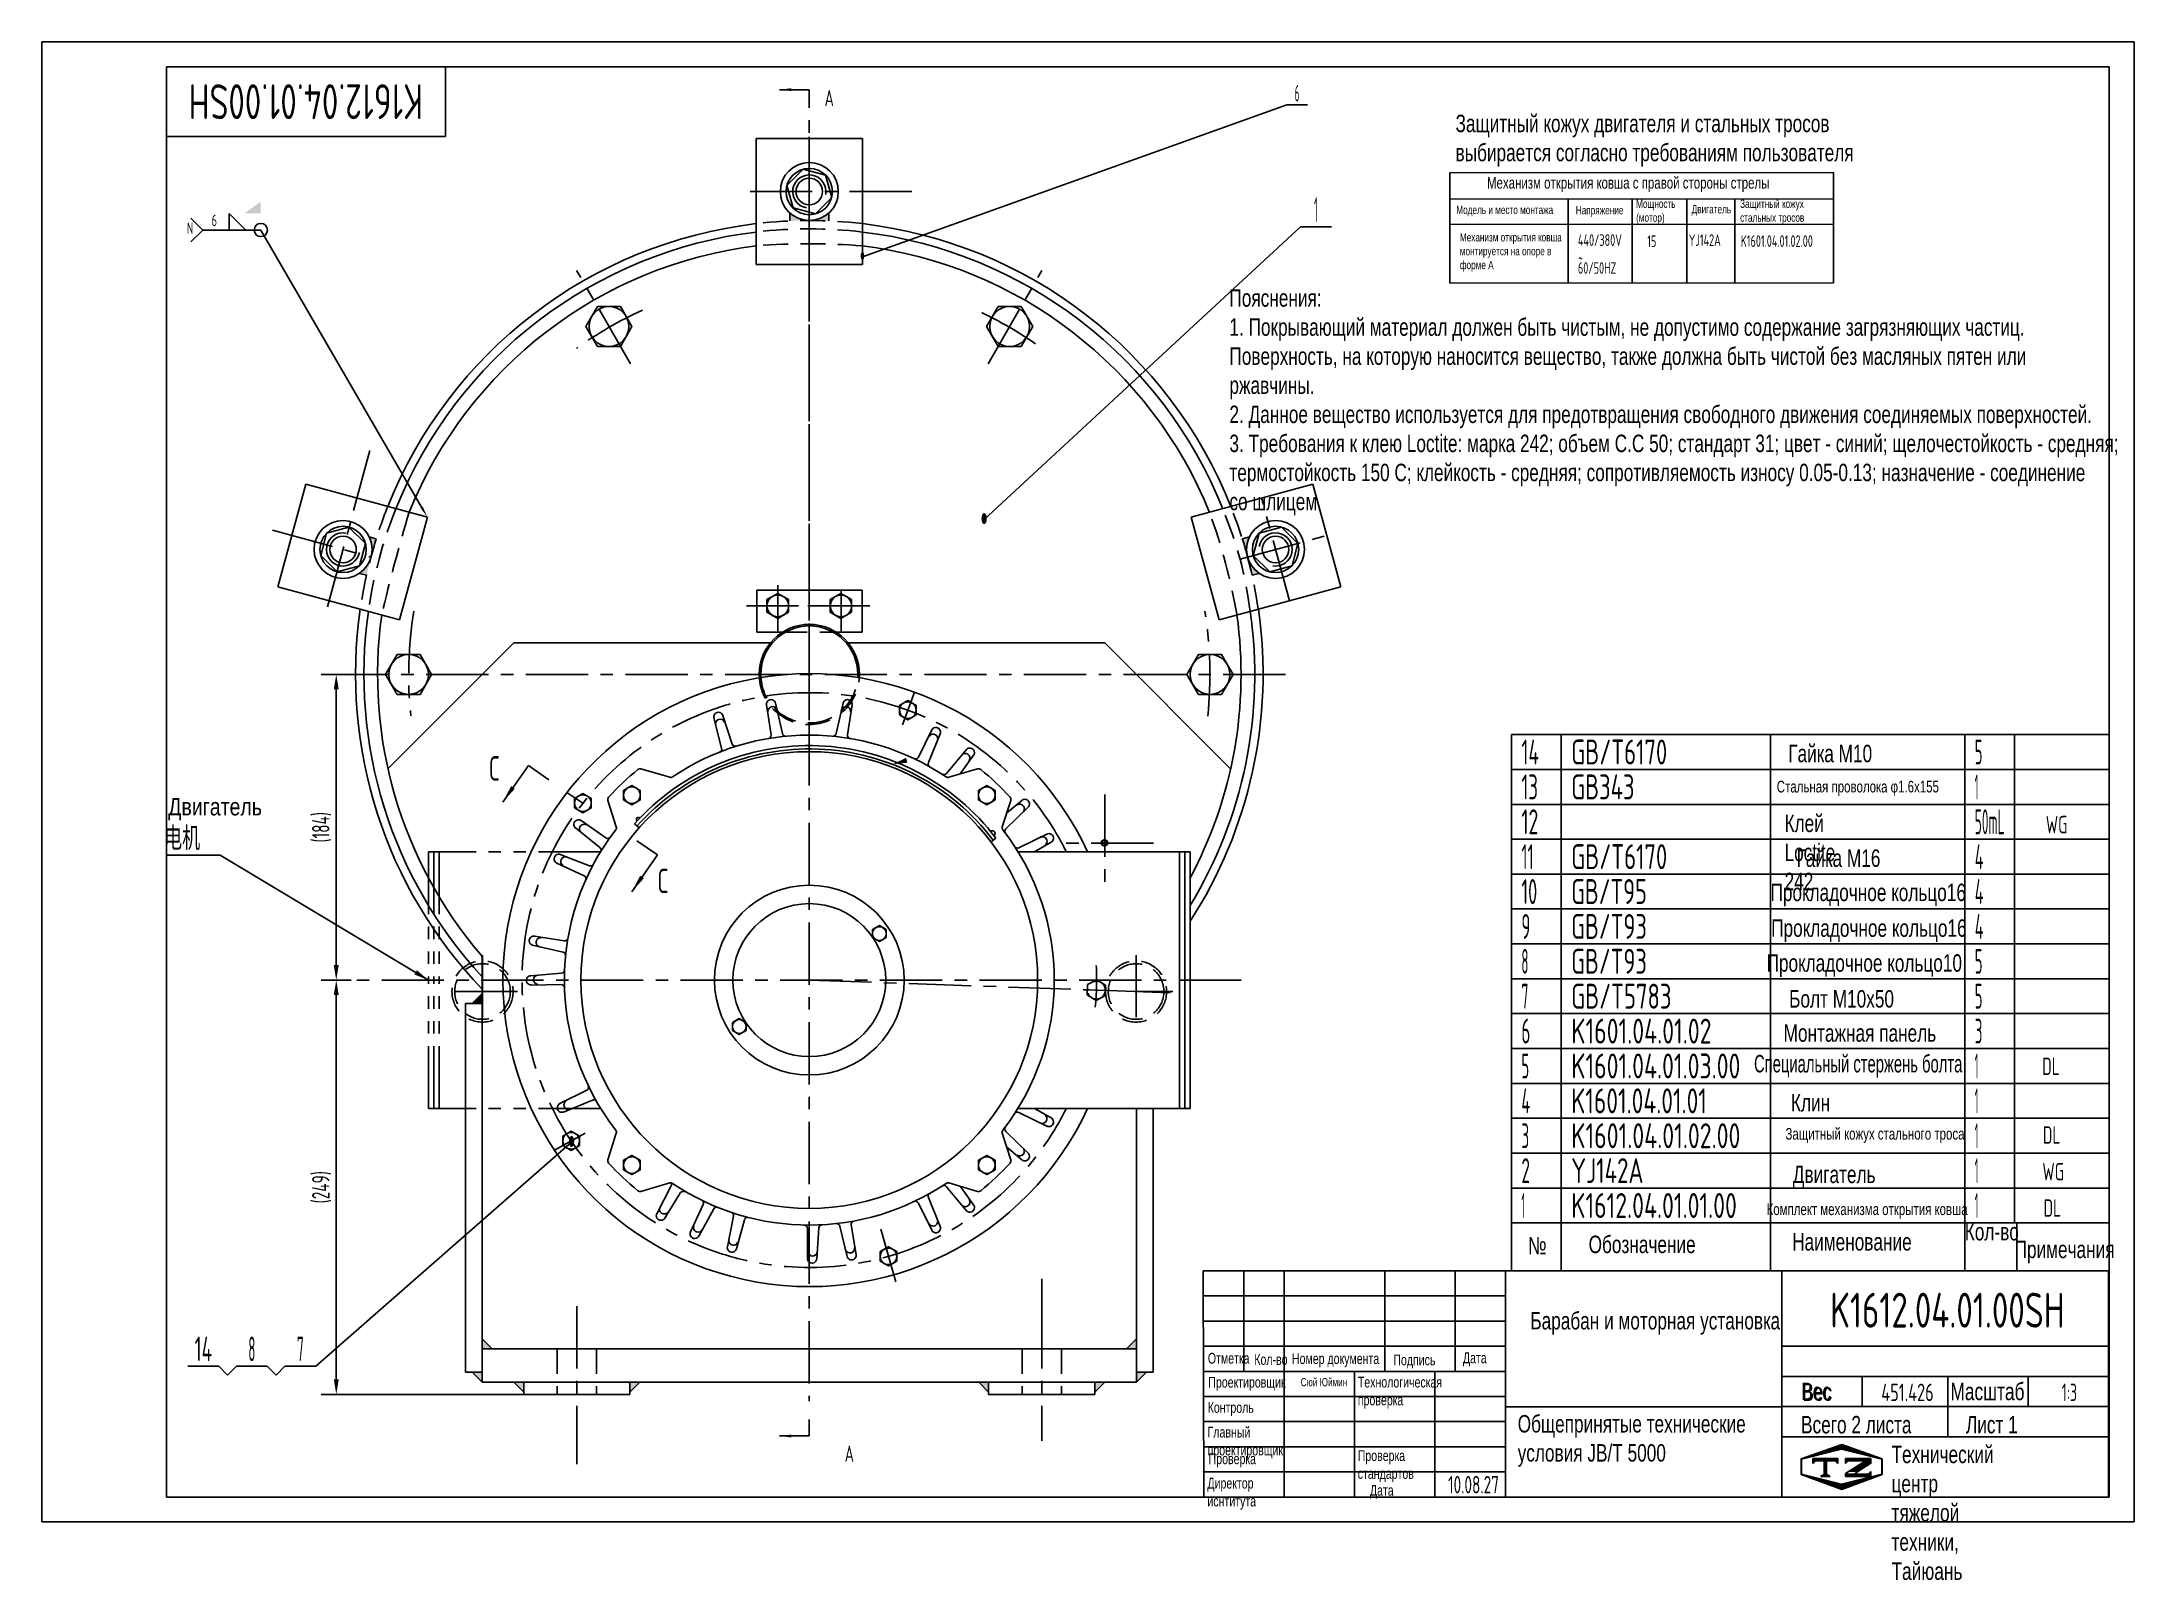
# Model space of a CAD drawing. Header units: millimetres. Extents: x 0 to 1260, y -35 to 891.
import ezdxf
from ezdxf.enums import TextEntityAlignment as Align

# ---------------------------------------------------------------- set-up
doc = ezdxf.new("R2010")
doc.units = ezdxf.units.MM
doc.header["$LTSCALE"] = 30
for name, pattern in [('F', [0.75, 0.5, -0.25]), ('G', [2, 1.25, -0.25, 0.25, -0.25]), ('K', [2.5, 1.25, -0.25, 0.25, -0.25, 0.25, -0.25])]:
    doc.linetypes.add(name, pattern=pattern)
for name, color, linetype in [('01', 7, 'Continuous'), ('02', 1, 'Continuous'), ('04', 2, 'F'), ('05', 4, 'G'), ('07', 6, 'K'), ('08', 1, 'Continuous'), ('11', 3, 'Continuous'), ('13', 3, 'Continuous'), ('THICK', 7, 'Continuous')]:
    doc.layers.add(name, color=color, linetype=linetype)
doc.styles.get("Standard").update_dxf_attribs({"font": 'isocp', "width": 0.707, "bigfont": 'intecad.shx'})
doc.dimstyles.new('INTE', dxfattribs={"dimscale": 3, "dimtxt": 3.5, "dimasz": 3, "dimexe": 3, "dimexo": 0, "dimgap": 1, "dimtad": 1, "dimdec": 3, "dimdsep": 46, "dimtxsty": 'Standard', "dimcen": 0, "dimclrd": 1, "dimclre": 1, "dimclrt": 3, "dimaunit": 1, "dimadec": 0, "dimazin": 0, "dimtfac": 1, "dimtmove": 0, "dimatfit": 0, "dimfxl": 1, "dimarcsym": 0})

msp = doc.modelspace()

# ---------------------------------------------------------------- texts
at = {"layer": '01', "attachment_point": 1}
for s, insert, char_height, width in [('{\\C3;440/380V}', (925.0456, 775.1621), 7, 29.36), ('{\\C3;15}', (966.7841, 774.4836), 7, 29.36), ('{\\C3;YJ142A}', (991.7831, 775.1481), 7, 25.361263), ('{\\C3;K1601.04.01.02.00}', (1023.0731, 774.5613), 7, 29.36), ('{\\C3;~}', (925.0456, 764.0579), 7, 29.36), ('{\\C3;60/50HZ}', (925.0456, 758.3703), 7, 29.36), ('{\\fArial|b0|i0|c204|p34;Технический центр\\Pтяжелой техники, Тайюань}', (1113.8559, 45.9764), 10.542865, 0.495443)]:
    msp.add_mtext(s, dxfattribs=dict(at, insert=insert, char_height=char_height, width=width))
at = {"layer": '01', "color": 3, "insert": (95.3459, 404.4433), "char_height": 14, "attachment_point": 9}
msp.add_mtext('电机', dxfattribs=at)
at = {"layer": '01', "attachment_point": 1}
for s, insert, char_height in [('{\\fArial|b0|i0|c204|p34;Отметка}', (702.1598, 101.7837), 6.454815), ('{\\fArial|b0|i0|c204|p34;Кол-во}', (730.1524, 101.0412), 6.454815), ('{\\fArial|b0|i0|c204|p34;Номер документа}', (752.8267, 101.5379), 6.454815), ('{\\fArial|b0|i0|c204|p34;Дата}', (855.7471, 102.0313), 6.454815), ('{\\fArial|b0|i0|c204|p34;Подпись}', (813.8822, 100.7937), 6.454815), ('{\\fArial|b0|i0|c204|p34;Проектировщик}', (702.4439, 87.3656), 6.454815), ('{\\fArial|b0|i0|c204|p34;Технологическая\\Pпроверка}', (792.4877, 87.4141), 6.454815), ('{\\fArial|b0|i0|c204|p34;Вес}', (1059.4468, 83.8946), 10.542865), ('{\\fArial|b0|i0|c204|p34;Контроль}', (702.0732, 72.1615), 6.454815), ('{\\fArial|b0|i0|c204|p34;Главный\\Pпроектировщик}', (702.016, 57.3046), 6.454815), ('{\\fArial|b0|i0|c204|p34;Проверка}', (702.6468, 41.2513), 6.454815), ('{\\fArial|b0|i0|c204|p34;Проверка\\Pстандартов}', (792.4259, 43.169), 6.454815), ('{\\fArial|b0|i0|c204|p34;Директор\\Pиснтитута}', (701.9167, 26.5856), 6.454815), ('{\\fArial|b0|i0|c204|p34;Дата}', (799.7596, 22.2712), 6.454815)]:
    msp.add_mtext(s, dxfattribs=dict(at, insert=insert, char_height=char_height))
at = {"layer": '02', "width": 0.605172}
for height, p, p2 in [(4, (492.9736, 759.5786), (495.3736, 759.5786)), (6, (565.6546, 600.5687), (569.2546, 600.5687)), (6, (317.1849, 225.6228), (320.7849, 225.6228))]:
    msp.add_text('●', height=height, dxfattribs=at).set_placement(p, p2, align=Align.FIT)
at = {"layer": '04', "attachment_point": 1}
for s, insert, char_height in [('{\\fArial|b0|i0|c204|p34;\\C3;Защитный кожух двигателя и стальных тросов\\Pвыбирается согласно требованиям пользователя}', (851.3278, 847.1365), 10.5), ('{\\fArial|b0|i0|c204|p34;\\C3;Механизм открытия ковша с правой стороны стрелы}', (870.2609, 809.6405), 7), ('{\\fArial|b0|i0|c204|p34;\\C3;Мощность\\P(мотор)}', (960.0952, 796.041), 5), ('{\\fArial|b0|i0|c204|p34;\\C3;Защитный кожух\\Pстальных тросов}', (1022.707, 796.041), 5), ('{\\fArial|b0|i0|c204|p34;\\C3;Модель и место монтажа}', (851.7885, 792.3497), 5), ('{\\fArial|b0|i0|c204|p34;\\C3;Напряжение}', (923.7337, 792.1554), 5), ('{\\fArial|b0|i0|c204|p34;\\C3;Двигатель}', (993.54, 792.7383), 5), ('{\\fArial|b0|i0|c204|p34;\\C3;Механизм открытия ковша\\Pмонтируется на опоре в\\Pформе А}', (853.9274, 775.836), 5), ('{\\fArial|b0|i0|c204|p34;\\C3;Пояснения:\\P1. Покрывающий материал должен быть чистым, не допустимо содержание загрязняющих частиц.\\PПоверхность, на которую наносится вещество, также должна быть чистой без масляных пятен или\\Pржавчины.\\P2. Данное вещество используется для предотвращения свободного движения соединяемых поверхностей.\\P3. Требования к клею \\fArial|b0|i0|c0|p34;Loctite: \\fArial|b0|i0|c204|p34;марка 242; объем С.С 50; стандарт 31; цвет - синий; щелочестойкость - средняя;\\Pтермостойкость 150 С; клейкость - средняя; сопротивляемость износу 0.05-0.13; назначение - соединение\\Pсо шлицем.}', (715.1648, 742.0675), 10.5), ('{\\fArial|b0|i0|c204|p34;\\C3;Гайка М10}', (1051.6795, 467.8342), 10.5), ('{\\fArial|b0|i0|c204|p34;\\C3;Стальная проволока \\fArial|b0|i0|c0|p34;φ\\fArial|b0|i0|c204|p34;1.6х155}', (1044.7716, 446.1532), 7), ('{\\fArial|b0|i0|c204|p34;\\W0.8;\\C3;Двигатель}', (76.1407, 435.8269), 10.5), ('{\\fArial|b0|i0|c204|p34;\\C3;Гайка М16}', (1056.6572, 404.8374), 10.5), ('{\\fArial|b0|i0|c204|p34;\\C3;Болт М10х50}', (1052.2233, 320.1573), 10.5), ('{\\fArial|b0|i0|c204|p34;\\C3;Монтажная панель}', (1048.9057, 299.6105), 10.5), ('{\\fArial|b0|i0|c204|p34;\\W0.607;\\C3;Специальный стержень болта}', (1031.0875, 281.1285), 10.5), ('{\\fArial|b0|i0|c204|p34;\\C3;Клин}', (1053.3303, 257.6126), 10.5), ('{\\fArial|b0|i0|c204|p34;\\C3;Защитный кожух стального троса}', (1050.0118, 237.1663), 7), ('{\\fArial|b0|i0|c204|p34;\\C3;Двигатель}', (1054.4365, 214.5096), 10.5), ('{\\fArial|b0|i0|c204|p34;\\C3;Комплект механизма открытия ковша}', (1038.6463, 191.7463), 7), ('{\\fArial|b0|i0|c204|p34;\\C0;Кол-во}', (1158, 180), 10.5), ('{\\fArial|b0|i0|c204|p34;\\C0;№}', (895.0165, 171.5815), 10.5), ('{\\fArial|b0|i0|c204|p34;\\C0;Обозначение}', (931.4767, 172.3566), 10.5), ('{\\fArial|b0|i0|c204|p34;\\C0;Наименование}', (1054.045, 173.9067), 10.5), ('{\\fArial|b0|i0|c204|p34;\\C0;Примечания}', (1188, 169.3209), 10.5), ('{\\fArial|b0|i0|c204|p34;\\C3;Барабан и моторная установка}', (896.3683, 126.4086), 10.5), ('{\\fArial|b0|i0|c204|p34;\\C3;Сюй Юймин}', (758.1041, 86.6663), 5), ('{\\fArial|b0|i0|c204|p34;\\C250;Вес}', (1060.2394, 83.3935), 10.5), ('{\\fArial|b0|i0|c204|p34;\\C0;Общепринятые технические\\Pусловия \\fArial|b0|i0|c0|p34;JB/T 5000}', (888.7622, 64.3551), 10.5), ('{\\fArial|b0|i0|c204|p34;\\C0;Всего 2 листа}', (1059.4233, 63.8252), 10.5), ('{\\fArial|b0|i0|c204|p34;\\C0;Лист 1}', (1158.7091, 63.8252), 10.5)]:
    msp.add_mtext(s, dxfattribs=dict(at, insert=insert, char_height=char_height))
at = {"layer": '04', "char_height": 10.5, "attachment_point": 1}
for s, insert, width in [('{\\fArial|b0|i0|c204|p34;\\C3;Клей \\fArial|b0|i0|c0|p34;Loctite 242}', (1049.4671, 425.8363), 0.553081), ('WG', (1206.7822, 425.0622), 18.811037), ('{\\fArial|b0|i0|c204|p34;\\C3;Прокладочное кольцо16}', (1041, 384.2592), 132.900961), ('{\\fArial|b0|i0|c204|p34;\\C3;Прокладочное кольцо16}', (1041.3991, 362.7526), 132.900961), ('{\\fArial|b0|i0|c204|p34;\\C3;Прокладочное кольцо10}', (1038.6337, 341.7526), 132.900961), ('DL', (1204.6137, 279.5806), 18.811037), ('DL', (1205.0194, 238.181), 18.811037), ('WG', (1204.7149, 216.1254), 18.811037), ('DL', (1205.4736, 194.2389), 18.811037), ('10.08.27', (846.8199, 27.6906), 33.517102)]:
    msp.add_mtext(s, dxfattribs=dict(at, insert=insert, width=width))
at = {"layer": '05', "insert": (1149.382, 83.8447), "char_height": 10.547084, "attachment_point": 1}
msp.add_mtext('{\\fArial|b0|i0|c204|p34;\\C0;Масштаб}', dxfattribs=at)
at = {"layer": '11', "width": 0.696016}
msp.add_text('K1612.04.01.00SH', height=21, rotation=180, dxfattribs=at).set_placement((229.5604, 865.5), (88.4396, 865.5), align=Align.FIT)
at = {"layer": '11', "width": 0.707}
for s, height, p in [('A', 9.8, (471.355, 849.3361)), ('C', 14.7, (269.1497, 441.8741)), ('C', 14.7, (370.6818, 374.1178)), ('A', 9.8, (483.4584, 33.2487))]:
    msp.add_text(s, height=height, dxfattribs=at).set_placement(p, align=Align.BOTTOM_LEFT)
at = {"layer": '11'}
for s, height, width, p, p2 in [('6', 9.8995, 0.471643, (754.5017, 855.1401), (757.3013, 855.1401)), ('1', 14.8492, 0.404, (766.2002, 782.6448), (768.2999, 782.6448)), ('14', 15, 0.614783, (891, 456), (901.605, 456)), ('GB/T6170', 15, 0.694489, (921, 456), (978.8244, 456)), ('5', 15, 0.527686, (1164, 456), (1168.6813, 456)), ('13', 15, 0.609833, (891, 435), (900.9838, 435)), ('GB343', 15, 0.688188, (921, 435), (959.1059, 435)), ('1', 15, 0.404, (1164, 435), (1166.121, 435)), ('12', 15, 0.611465, (891, 414), (901.1814, 414)), ('50mL', 15, 0.421053, (1164, 414), (1182, 414)), ('11', 15, 0.582235, (891, 393), (898.4235, 393)), ('GB/T6170', 15, 0.694489, (921, 393), (978.8244, 393)), ('4', 15, 0.543846, (1164, 393), (1169.3025, 393)), ('10', 15, 0.606076, (891, 372), (900.5529, 372)), ('GB/T95', 15, 0.691199, (921, 372), (966.5664, 372)), ('4', 15, 0.543846, (1164, 372), (1169.3025, 372)), ('9', 15, 0.579528, (891, 351), (896.4035, 351)), ('GB/T93', 15, 0.691199, (921, 351), (966.5664, 351)), ('4', 15, 0.543846, (1164, 351), (1169.3025, 351)), ('8', 15, 0.514182, (891, 330), (895.242, 330)), ('GB/T93', 15, 0.691199, (921, 330), (966.5664, 330)), ('5', 15, 0.527686, (1164, 330), (1168.6813, 330)), ('7', 15, 0.514182, (891, 309), (895.242, 309)), ('GB/T5783', 15, 0.695009, (921, 309), (981.3764, 309)), ('5', 15, 0.527686, (1164, 309), (1168.6813, 309)), ('6', 15, 0.600695, (891, 288), (896.4027, 288)), ('K1601.04.01.02', 15, 0.693932, (921, 288), (1005.4695, 288)), ('3', 15, 0.527686, (1164, 288), (1168.6813, 288)), ('5', 15, 0.527686, (891, 267), (895.6813, 267)), ('K1601.04.01.03.00', 15, 0.69613, (921, 267), (1022.8694, 267)), ('1', 15, 0.404, (1164, 267), (1166.121, 267)), ('4', 15, 0.543846, (891, 246), (896.3025, 246)), ('K1601.04.01.01', 15, 0.693499, (921, 246), (1002.7115, 246)), ('1', 15, 0.404, (1164, 246), (1166.121, 246)), ('3', 15, 0.527686, (891, 225), (895.6813, 225)), ('K1601.04.01.02.00', 15, 0.69613, (921, 225), (1022.8694, 225)), ('1', 15, 0.404, (1164, 225), (1166.121, 225)), ('2', 15, 0.562593, (891, 204), (896.1482, 204)), ('YJ142A', 15, 0.682047, (921, 204), (964.4805, 204)), ('1', 15, 0.404, (1164, 204), (1166.121, 204)), ('1', 15, 0.404, (891, 183), (893.121, 183)), ('K1612.04.01.01.00', 15, 0.695902, (921, 183), (1020.7484, 183)), ('1', 15, 0.404, (1164, 183), (1166.121, 183)), ('K1612.04.01.00SH', 21, 0.696016, (1076.9396, 117), (1218.0604, 117)), ('14', 14.84924, 0.614783, (92.008, 96.7551), (102.5064, 96.7551)), ('8', 14.8492, 0.514182, (124.3641, 96.7551), (128.5635, 96.7551)), ('7', 14.8492, 0.514182, (153.5707, 96.7551), (157.7701, 96.7551)), ('451.426', 10.5, 0.682896, (1107.7265, 72.75), (1139.2735, 72.75)), ('1:3', 10.5, 0.630783, (1216.3922, 72.75), (1225.6078, 72.75))]:
    msp.add_text(s, height=height, dxfattribs=dict(at, width=width)).set_placement(p, p2, align=Align.FIT)
at = {"layer": '13', "width": 0.707}
for s, p in [('N', (87.3629, 775.3176)), ('6', (102.2648, 780.0384))]:
    msp.add_text(s, height=7, dxfattribs=at).set_placement(p)

# ---------------------------------------------------------------- blocks, each defined once
blk = doc.blocks.new('*U13', base_point=(251.96, 168.31))
at = {"layer": '01'}
for p, q in [((251.96, 168.31), (251.96, 182.31)), ((195.96, 168.31), (251.96, 168.31))]:
    blk.add_line(p, q, dxfattribs=at)
blk = doc.blocks.new('*U14')
at = {"layer": '01'}
for points in [[(415, 292), (25, 292)], [(25, 292), (25, 5)], [(415, 5), (415, 292)], [(25, 5), (415, 5)]]:
    blk.add_lwpolyline(points, dxfattribs=at)
at = {"layer": '02'}
for points in [[(420, 297), (0, 297)], [(0, 297), (0, 0)], [(420, 0), (420, 297)], [(0, 0), (420, 0)]]:
    blk.add_lwpolyline(points, dxfattribs=at)
blk = doc.blocks.new('*U16')
at = {"layer": '01'}
for p, q in [((0, -21), (0, 0)), ((360, -21), (360, 0))]:
    blk.add_line(p, q, dxfattribs=at)
at = {"layer": '02'}
for p, q in [((0, 0), (30, 0)), ((30, -21), (30, 0)), ((30, 0), (156, 0)), ((156, -21), (156, 0)), ((156, 0), (273, 0)), ((273, -21), (273, 0)), ((273, 0), (303, 0)), ((303, -21), (303, 0)), ((303, 0), (360, 0))]:
    blk.add_line(p, q, dxfattribs=at)
blk = doc.blocks.new('*U17')
at = {"layer": '01'}
for p, q in [((0, -21), (0, 0)), ((360, -21), (360, 0))]:
    blk.add_line(p, q, dxfattribs=at)
at = {"layer": '02'}
for p, q in [((0, 0), (30, 0)), ((30, -21), (30, 0)), ((30, 0), (156, 0)), ((156, -21), (156, 0)), ((156, 0), (273, 0)), ((273, -21), (273, 0)), ((273, 0), (303, 0)), ((303, -21), (303, 0)), ((303, 0), (360, 0))]:
    blk.add_line(p, q, dxfattribs=at)
blk = doc.blocks.new('*U18')
at = {"layer": '01'}
for p, q in [((0, -21), (0, 0)), ((360, -21), (360, 0))]:
    blk.add_line(p, q, dxfattribs=at)
at = {"layer": '02'}
for p, q in [((0, 0), (30, 0)), ((30, -21), (30, 0)), ((30, 0), (156, 0)), ((156, -21), (156, 0)), ((156, 0), (273, 0)), ((273, -21), (273, 0)), ((273, 0), (303, 0)), ((303, -21), (303, 0)), ((303, 0), (360, 0))]:
    blk.add_line(p, q, dxfattribs=at)
blk = doc.blocks.new('*U19')
at = {"layer": '01'}
for p, q in [((0, -21), (0, 0)), ((360, -21), (360, 0))]:
    blk.add_line(p, q, dxfattribs=at)
at = {"layer": '02'}
for p, q in [((0, 0), (30, 0)), ((30, -21), (30, 0)), ((30, 0), (156, 0)), ((156, -21), (156, 0)), ((156, 0), (273, 0)), ((273, -21), (273, 0)), ((273, 0), (303, 0)), ((303, -21), (303, 0)), ((303, 0), (360, 0))]:
    blk.add_line(p, q, dxfattribs=at)
blk = doc.blocks.new('*U20')
at = {"layer": '01'}
for p, q in [((0, -21), (0, 0)), ((360, -21), (360, 0))]:
    blk.add_line(p, q, dxfattribs=at)
at = {"layer": '02'}
for p, q in [((0, 0), (30, 0)), ((30, -21), (30, 0)), ((30, 0), (156, 0)), ((156, -21), (156, 0)), ((156, 0), (273, 0)), ((273, -21), (273, 0)), ((273, 0), (303, 0)), ((303, -21), (303, 0)), ((303, 0), (360, 0))]:
    blk.add_line(p, q, dxfattribs=at)
blk = doc.blocks.new('*U21')
at = {"layer": '01'}
for p, q in [((0, -21), (0, 0)), ((360, -21), (360, 0))]:
    blk.add_line(p, q, dxfattribs=at)
at = {"layer": '02'}
for p, q in [((0, 0), (30, 0)), ((30, -21), (30, 0)), ((30, 0), (156, 0)), ((156, -21), (156, 0)), ((156, 0), (273, 0)), ((273, -21), (273, 0)), ((273, 0), (303, 0)), ((303, -21), (303, 0)), ((303, 0), (360, 0))]:
    blk.add_line(p, q, dxfattribs=at)
blk = doc.blocks.new('*U22')
at = {"layer": '01'}
for p, q in [((0, -21), (0, 0)), ((360, -21), (360, 0))]:
    blk.add_line(p, q, dxfattribs=at)
at = {"layer": '02'}
for p, q in [((0, 0), (30, 0)), ((30, -21), (30, 0)), ((30, 0), (156, 0)), ((156, -21), (156, 0)), ((156, 0), (273, 0)), ((273, -21), (273, 0)), ((273, 0), (303, 0)), ((303, -21), (303, 0)), ((303, 0), (360, 0))]:
    blk.add_line(p, q, dxfattribs=at)
blk = doc.blocks.new('*U23')
at = {"layer": '01'}
for p, q in [((0, -21), (0, 0)), ((360, -21), (360, 0))]:
    blk.add_line(p, q, dxfattribs=at)
at = {"layer": '02'}
for p, q in [((0, 0), (30, 0)), ((30, -21), (30, 0)), ((30, 0), (156, 0)), ((156, -21), (156, 0)), ((156, 0), (273, 0)), ((273, -21), (273, 0)), ((273, 0), (303, 0)), ((303, -21), (303, 0)), ((303, 0), (360, 0))]:
    blk.add_line(p, q, dxfattribs=at)
blk = doc.blocks.new('*U24')
at = {"layer": '01'}
for p, q in [((0, -21), (0, 0)), ((360, -21), (360, 0))]:
    blk.add_line(p, q, dxfattribs=at)
at = {"layer": '02'}
for p, q in [((0, 0), (30, 0)), ((30, -21), (30, 0)), ((30, 0), (156, 0)), ((156, -21), (156, 0)), ((156, 0), (273, 0)), ((273, -21), (273, 0)), ((273, 0), (303, 0)), ((303, -21), (303, 0)), ((303, 0), (360, 0))]:
    blk.add_line(p, q, dxfattribs=at)
blk = doc.blocks.new('*U25')
at = {"layer": '01'}
for p, q in [((0, -21), (0, 0)), ((360, -21), (360, 0))]:
    blk.add_line(p, q, dxfattribs=at)
at = {"layer": '02'}
for p, q in [((0, 0), (30, 0)), ((30, -21), (30, 0)), ((30, 0), (156, 0)), ((156, -21), (156, 0)), ((156, 0), (273, 0)), ((273, -21), (273, 0)), ((273, 0), (303, 0)), ((303, -21), (303, 0)), ((303, 0), (360, 0))]:
    blk.add_line(p, q, dxfattribs=at)
blk = doc.blocks.new('*U26')
at = {"layer": '01'}
for p, q in [((0, -21), (0, 0)), ((360, -21), (360, 0))]:
    blk.add_line(p, q, dxfattribs=at)
at = {"layer": '02'}
for p, q in [((0, 0), (30, 0)), ((30, -21), (30, 0)), ((30, 0), (156, 0)), ((156, -21), (156, 0)), ((156, 0), (273, 0)), ((273, -21), (273, 0)), ((273, 0), (303, 0)), ((303, -21), (303, 0)), ((303, 0), (360, 0))]:
    blk.add_line(p, q, dxfattribs=at)
blk = doc.blocks.new('*U27')
at = {"layer": '01'}
for p, q in [((0, -21), (0, 0)), ((360, -21), (360, 0))]:
    blk.add_line(p, q, dxfattribs=at)
at = {"layer": '02'}
for p, q in [((0, 0), (30, 0)), ((30, -21), (30, 0)), ((30, 0), (156, 0)), ((156, -21), (156, 0)), ((156, 0), (273, 0)), ((273, -21), (273, 0)), ((273, 0), (303, 0)), ((303, -21), (303, 0)), ((303, 0), (360, 0))]:
    blk.add_line(p, q, dxfattribs=at)
blk = doc.blocks.new('*U28')
at = {"layer": '01'}
for p, q in [((0, -21), (0, 0)), ((360, -21), (360, 0))]:
    blk.add_line(p, q, dxfattribs=at)
at = {"layer": '02'}
for p, q in [((0, 0), (30, 0)), ((30, -21), (30, 0)), ((30, 0), (156, 0)), ((156, -21), (156, 0)), ((156, 0), (273, 0)), ((273, -21), (273, 0)), ((273, 0), (303, 0)), ((303, -21), (303, 0)), ((303, 0), (360, 0))]:
    blk.add_line(p, q, dxfattribs=at)
blk = doc.blocks.new('*U29')
at = {"layer": '01'}
for p, q in [((0, -21), (0, 0)), ((0, 0), (30, 0)), ((30, 0), (156, 0)), ((156, 0), (273, 0)), ((273, 0), (303, 0)), ((303, 0), (360, 0)), ((360, -21), (360, 0))]:
    blk.add_line(p, q, dxfattribs=at)
at = {"layer": '02'}
for p, q in [((30, -21), (30, 0)), ((156, -21), (156, 0)), ((273, -21), (273, 0)), ((303, -21), (303, 0))]:
    blk.add_line(p, q, dxfattribs=at)
blk = doc.blocks.new('*U5', base_point=(1002.6, 880.7))
at = {"layer": '01'}
blk.add_circle((1002.6, 880.7), 8, dxfattribs=at)
at = {"layer": '02'}
blk.add_arc((1002.6, 880.7), 10, 260, 170, dxfattribs=at)
blk = doc.blocks.new('*D30')
at = {"layer": '08', "color": 1, "lineweight": -2}
for p, q in [((185.9, 326.2), (168.3, 326.2)), ((177.3, 317.2), (177.3, 85.8)), ((290.2, 76.8), (168.3, 76.8))]:
    blk.add_line(p, q, dxfattribs=at)
at = {"layer": '08', "color": 1}
for points in [[(175.8, 317.2), (178.8, 317.2), (177.3, 326.2)], [(175.8, 85.8), (178.8, 85.8), (177.3, 76.8)]]:
    blk.add_solid(points, dxfattribs=at)
at = {"layer": 'Defpoints', "color": 0}
for p in [(185.9, 326.2), (177.3, 76.8), (290.2, 76.8)]:
    blk.add_point(p, dxfattribs=at)
at = {"layer": '08', "color": 3, "insert": (168.5, 201.5), "char_height": 10.5, "attachment_point": 5, "rotation": 90}
blk.add_mtext('(249)', dxfattribs=at)
blk = doc.blocks.new('*D31')
at = {"layer": '08', "color": 1, "lineweight": -2}
for p, q in [((179.2, 510.2), (168.3, 510.2)), ((177.3, 501.2), (177.3, 335.2)), ((174, 326.2), (186.3, 326.2))]:
    blk.add_line(p, q, dxfattribs=at)
at = {"layer": '08', "color": 1}
for points in [[(175.8, 501.2), (178.8, 501.2), (177.3, 510.2)], [(175.8, 335.2), (178.8, 335.2), (177.3, 326.2)]]:
    blk.add_solid(points, dxfattribs=at)
at = {"layer": 'Defpoints', "color": 0}
for p in [(179.2, 510.2), (174, 326.2), (177.3, 326.2)]:
    blk.add_point(p, dxfattribs=at)
at = {"layer": '08', "color": 3, "insert": (168.5, 418.2), "char_height": 10.5, "attachment_point": 5, "rotation": 90}
blk.add_mtext('(184)', dxfattribs=at)
blk = doc.blocks.new('*X36')
at = {"color": 0}
for p, q in [((127.06, 7.8), (132.06, 7.8)), ((127.06, 7.5), (132.06, 7.5)), ((127.06, 7.2), (127.32, 7.2)), ((127.84, 5.4), (129.64, 5.4)), ((128.3, 5.7), (130.1, 5.7)), ((128.77, 6), (130.57, 6)), ((129.23, 6.3), (131.04, 6.3)), ((129.7, 6.6), (131.51, 6.6)), ((130.16, 6.9), (131.98, 6.9)), ((130.62, 7.2), (132.06, 7.2))]:
    blk.add_line(p, q, dxfattribs=at)
blk = doc.blocks.new('*X37')
at = {"color": 0}
for p, q in [((127.06, 4.8), (132.06, 4.8)), ((127.06, 4.5), (132.06, 4.5)), ((131.84, 5.1), (132.06, 5.1))]:
    blk.add_line(p, q, dxfattribs=at)
blk = doc.blocks.new('*X35')
at = {"color": 0}
for p, q in [((122.34, 4.5), (123.72, 4.5)), ((122.82, 4.8), (123.24, 4.8))]:
    blk.add_line(p, q, dxfattribs=at)
blk = doc.blocks.new('*X34')
at = {"color": 0}
for p, q in [((120.53, 7.8), (125.53, 7.8)), ((120.53, 7.5), (125.53, 7.5)), ((120.53, 7.2), (120.79, 7.2)), ((125.27, 7.2), (125.53, 7.2))]:
    blk.add_line(p, q, dxfattribs=at)
blk = doc.blocks.new('*X33')
at = {"color": 0}
for p, q in [((119.8, 8.4), (120.72, 8.4)), ((120.66, 8.7), (121.92, 8.7)), ((121.52, 9), (123.12, 9)), ((122.38, 9.3), (124.32, 9.3)), ((123.24, 9.6), (125.52, 9.6)), ((124.1, 9.9), (128.52, 9.9)), ((124.97, 10.2), (127.67, 10.2)), ((125.83, 10.5), (126.82, 10.5)), ((127.02, 9.6), (129.37, 9.6)), ((128.22, 9.3), (130.22, 9.3)), ((129.42, 9), (131.07, 9)), ((130.62, 8.7), (131.92, 8.7)), ((131.82, 8.4), (132.77, 8.4)), ((118.22, 7.8), (118.32, 7.8)), ((118.22, 7.5), (118.27, 7.5)), ((118.22, 7.2), (118.27, 7.2)), ((118.22, 6.9), (118.27, 6.9)), ((118.22, 6.6), (118.27, 6.6)), ((118.22, 6.3), (118.27, 6.3)), ((118.22, 6), (118.27, 6)), ((118.22, 5.7), (118.27, 5.7)), ((118.22, 5.4), (118.27, 5.4)), ((118.22, 5.1), (118.27, 5.1)), ((118.22, 4.8), (118.27, 4.8)), ((118.79, 4.5), (119.42, 4.5)), ((118.94, 8.1), (119.52, 8.1)), ((119.61, 4.2), (120.62, 4.2)), ((131.92, 4.2), (132.95, 4.2)), ((133.02, 8.1), (133.62, 8.1)), ((133.12, 4.5), (133.76, 4.5)), ((134.22, 7.8), (134.32, 7.8)), ((134.27, 7.5), (134.32, 7.5)), ((134.27, 7.2), (134.32, 7.2)), ((134.27, 6.9), (134.32, 6.9)), ((134.27, 6.6), (134.32, 6.6)), ((134.27, 6.3), (134.32, 6.3)), ((134.27, 6), (134.32, 6)), ((134.27, 5.7), (134.32, 5.7)), ((134.27, 5.4), (134.32, 5.4)), ((134.27, 5.1), (134.32, 5.1)), ((134.27, 4.8), (134.32, 4.8)), ((120.43, 3.9), (121.82, 3.9)), ((121.26, 3.6), (123.02, 3.6)), ((122.08, 3.3), (124.22, 3.3)), ((122.91, 3), (125.42, 3)), ((123.73, 2.7), (128.89, 2.7)), ((124.55, 2.4), (128.07, 2.4)), ((125.38, 2.1), (127.26, 2.1)), ((126.2, 1.8), (126.45, 1.8)), ((127.12, 3), (129.7, 3)), ((128.32, 3.3), (130.51, 3.3)), ((129.52, 3.6), (131.32, 3.6)), ((130.72, 3.9), (132.14, 3.9))]:
    blk.add_line(p, q, dxfattribs=at)

# ---------------------------------------------------------------- dimensions: what is measured, and where the dimension line sits
at = {"layer": '08'}
for base, p1, p2, override, picture, middle in [((177.2847, 326.1973), (179.2372, 510.1973), (174.0195, 326.1973), {"dimgap": 1, "dimdec": 3, "dimzin": 8, "dimpost": '(<>)', "dimtol": 0, "dimlim": 0, "dimtp": 0, "dimtm": 0, "dimtfac": 0.7}, '*D31', (168.5097, 418.1973)), ((177.2847, 76.7673), (185.8714, 326.1973), (290.1736, 76.7673), {"dimgap": 1, "dimdec": 0, "dimzin": 8, "dimpost": '(<>)', "dimtol": 0, "dimlim": 0, "dimtp": 0, "dimtm": 0, "dimtfac": 0.7}, '*D30', (168.5072, 201.4823))]:
    dim = msp.add_linear_dim(base=base, p1=p1, p2=p2, angle=90, dimstyle='INTE', override=override, dxfattribs=at)
    dim.commit()
    dim.dimension.update_dxf_attribs({"geometry": picture, "text_midpoint": middle})

# ---------------------------------------------------------------- hatches: boundary and pattern name
at = {"layer": '02', "linetype": 'Continuous'}
h = msp.add_hatch(color=1, dxfattribs=at)
h.paths.add_polyline_path([(450.4794, 787.9456), (450.4794, 783.197, -0.010702837), (462.1736, 783.4473, -0.185695277)])
h.paths.add_polyline_path([(462.1736, 783.4473, -0.010702837), (473.8678, 783.197), (473.8678, 787.9456, -0.185695277)])
h = msp.add_hatch(color=1, dxfattribs=at)
h.paths.add_polyline_path([(197.0962, 593.017), (201.4083, 591.8493, 0.010413894), (198.2343, 580.9196, 0.065543463), (198.8289, 585.436, 0.11282931)])
h.paths.add_polyline_path([(195.5183, 569.8673), (191.2, 571.0121, 0.179701707), (198.2343, 580.9196, 0.010413894)])
h = msp.add_hatch(color=1, dxfattribs=at)
h.paths.add_polyline_path([(727.251, 593.017), (722.9388, 591.8493, -0.010413894), (726.1128, 580.9196, -0.065543463), (725.5182, 585.436, -0.11282931)])
h.paths.add_polyline_path([(728.8289, 569.8673), (733.1472, 571.0121, -0.179701707), (726.1128, 580.9196, -0.010413894)])
at = {"layer": '02'}
msp.add_hatch(color=256, dxfattribs=at).paths.add_polyline_path([(265.1736, 318.1973), (259.1736, 312.1973), (265.1736, 312.1973)])
h = msp.add_hatch(color=256, dxfattribs=at)
h.paths.add_polyline_path([(265.1736, 110.1973), (265.1736, 104.1973), (271.1736, 104.1973)])
h.paths.add_polyline_path([(265.1736, 90.1973), (259.1736, 90.1973), (265.1736, 84.1973)])
h.paths.add_polyline_path([(290.1736, 84.1973), (284.1736, 84.1973), (290.1736, 78.1973)])
h.paths.add_polyline_path([(360.1736, 84.1973), (354.1736, 84.1973), (354.1736, 78.1973)])
h = msp.add_hatch(color=256, dxfattribs=at)
h.paths.add_polyline_path([(570.1736, 84.1973), (564.1736, 84.1973), (570.1736, 78.1973)])
h.paths.add_polyline_path([(640.1736, 84.1973), (634.1736, 84.1973), (634.1736, 78.1973)])
h.paths.add_polyline_path([(659.1736, 110.1973), (653.1736, 104.1973), (659.1736, 104.1973)])
h.paths.add_polyline_path([(665.1736, 90.1973), (659.1736, 90.1973), (659.1736, 84.1973)])

# ---------------------------------------------------------------- linework, layer by layer
for p, q in [((430.1736, 756.8973), (430.1736, 832.8973)), ((494.1736, 832.8973), (494.1736, 756.8973)), ((158.877, 624.7), (232.224, 604.7951)), ((692.1165, 604.7778), (765.4568, 624.7077)), ((215.462, 543.0292), (142.115, 562.934)), ((430.4736, 560.9773), (493.9736, 560.9773)), ((430.4736, 535.5773), (430.4736, 560.9773)), ((493.9736, 560.9773), (493.9736, 535.5773)), ((782.2399, 562.9475), (708.8996, 543.0175)), ((445.9263, 535.5773), (430.4736, 535.5773)), ((493.9736, 535.5773), (478.4209, 535.5773)), ((885, 180), (1245, 180)), ((885, 180), (885, 151.2252)), ((915, 180), (915, 151.2252)), ((1041, 180), (1041, 151.2252)), ((1158, 180), (1158, 151.2252)), ((1189.3904, 180), (1189.3904, 155.9059)), ((1189.3904, 155.9059), (1189.3904, 151.2252))]:
    msp.add_line(p, q)
for points in [[(516.5042, 485.8187), (521.5042, 482.9319), (526.5042, 485.8187), (526.5042, 491.5922), (521.5042, 494.4789), (516.5042, 491.5922)], [(350.3325, 440.4225), (355.3325, 443.3093), (360.3325, 440.4225), (360.3325, 434.649), (355.3325, 431.7623), (350.3325, 434.649)], [(574.0147, 440.4225), (569.0147, 443.3093), (564.0147, 440.4225), (564.0147, 434.649), (569.0147, 431.7623), (574.0147, 434.649)], [(320.8477, 429.82), (325.8477, 426.9333), (330.8477, 429.82), (330.8477, 435.5935), (325.8477, 438.4803), (320.8477, 435.5935)], [(508.5039, 356.5701), (504.3458, 358.9708), (500.1877, 356.5701), (500.1877, 351.7687), (504.3458, 349.368), (508.5039, 351.7687)], [(415.8432, 295.8246), (420.0014, 293.4239), (424.1595, 295.8246), (424.1595, 300.626), (420.0014, 303.0267), (415.8432, 300.626)], [(313.7501, 226.5702), (318.7501, 223.6835), (323.7501, 226.5702), (323.7501, 232.3437), (318.7501, 235.2305), (313.7501, 232.3437)], [(350.3325, 211.9722), (355.3325, 209.0854), (360.3325, 211.9722), (360.3325, 217.7457), (355.3325, 220.6324), (350.3325, 217.7457)], [(574.0147, 211.9722), (569.0147, 209.0854), (564.0147, 211.9722), (564.0147, 217.7457), (569.0147, 220.6324), (574.0147, 217.7457)], [(504.8588, 157.0123), (509.8588, 154.1256), (514.8588, 157.0123), (514.8588, 162.7858), (509.8588, 165.6726), (504.8588, 162.7858)]]:
    msp.add_lwpolyline(points, close=True)
for centre, radius in [((443.1736, 551.4773), 6.5), ((481.2736, 551.4773), 6.5), ((521.5042, 488.7054), 5), ((355.3325, 437.5358), 5), ((569.0147, 437.5358), 5), ((325.8477, 432.7068), 5), ((504.3458, 354.1694), 4.1581), ((420.0014, 298.2253), 4.1581), ((318.7501, 229.457), 5), ((355.3325, 214.8589), 5), ((569.0147, 214.8589), 5), ((509.8588, 159.8991), 5)]:
    msp.add_circle(centre, radius)
for centre, radius, start, end in [((462.1736, 510.1973), 260, 97.069714, 157.9534412), ((462.1736, 510.1973), 260, 22.0440901, 82.930286), ((462.1736, 510.1973), 260, 172.0929615, 220.5761631), ((462.1736, 510.1973), 260, 331.8892653, 7.9045491), ((263.1736, 339.7773), 2, 0, 40.5761631)]:
    msp.add_arc(centre, radius, start, end)
at = {"layer": '01'}
for p, q in [((462.1736, 862.2036), (462.1736, 852.2036)), ((847.9943, 812.1341), (1079.0032, 812.4088)), ((847.9943, 812.1341), (847.9943, 745.7629)), ((1079.0032, 812.4088), (1079.0032, 746.0375)), ((1079.0032, 812.4088), (1079.0032, 746.0375)), ((847.9943, 796.3202), (1079.0032, 796.5949)), ((919.2373, 796.3202), (919.2373, 745.8476)), ((957.7505, 796.3202), (957.7505, 745.8934)), ((990.5496, 796.3202), (990.5496, 745.9324)), ((1019.6172, 796.5281), (1019.6172, 745.9669)), ((847.9943, 781.0699), (1079.0032, 781.3446)), ((847.9943, 745.7629), (1079.0032, 746.0375)), ((439.1238, 473.8918), (436.3627, 491.8407)), ((445.9409, 474.5788), (441.8492, 492.9452)), ((478.4063, 474.5788), (482.498, 492.9452)), ((485.2234, 473.8918), (487.9844, 491.8407)), ((409.3915, 465.8205), (404.7145, 484.0466)), ((415.7796, 468.2978), (410.1057, 485.5487)), ((527.8751, 460.4667), (535.8925, 476.7611)), ((533.8566, 457.1252), (541.0224, 474.524)), ((292.9677, 455.4328), (305.2703, 446.8512)), ((544.7085, 450.5699), (556.7746, 465.0086)), ((552.9569, 450.2724), (561.1418, 461.5089)), ((378.1292, 448.2982), (360.7939, 453.3768)), ((546.2179, 448.2982), (563.5532, 453.3768)), ((546.2179, 448.2982), (563.5532, 453.3768)), ((345.9503, 418.4325), (340.8826, 434.3538)), ((578.3968, 418.4325), (583.4646, 434.3538)), ((578.3968, 418.4325), (583.4646, 434.3538)), ((580.4563, 417.2454), (594.0139, 430.2937)), ((581.0156, 426.6599), (590.2167, 434.4049)), ((336.0431, 406.02), (321.3466, 417.7707)), ((339.6576, 411.8407), (324.7509, 422.2126)), ((356.8742, 420.2238), (359.6116, 417.7795)), ((358.373, 410.0934), (370.6757, 401.5118)), ((574.5621, 411.6241), (571.6405, 409.4034)), ((588.3818, 405.8971), (605.3004, 414.1328)), ((597.7976, 403.4005), (607.8527, 409.1522)), ((326.5131, 388.9762), (310.049, 396.639)), ((329.7243, 395.0288), (312.1745, 401.8161)), ((313.8569, 343.0115), (295.5067, 347.1751)), ((314.5706, 349.8258), (296.6327, 352.6572)), ((265.1736, 339.7773), (265.1736, 84.1973)), ((312.965, 330.3647), (294.2121, 328.8176)), ((312.7153, 323.5177), (294.5576, 323.2318)), ((255.1736, 312.1973), (255.1736, 90.1973)), ((328.1699, 259.9556), (311.908, 251.8726)), ((331.5355, 253.9875), (314.1657, 246.7518)), ((588.3818, 246.4976), (605.3004, 238.2619)), ((597.7976, 248.9942), (607.8527, 243.2425)), ((659.1736, 248.9942), (659.1736, 84.1973)), ((669.1736, 248.9942), (669.1736, 90.1973)), ((345.9503, 233.9622), (340.8826, 218.0408)), ((578.3968, 233.9622), (583.4646, 218.0408)), ((580.4563, 235.1492), (594.0139, 222.1009)), ((581.0156, 225.7348), (590.2167, 217.9897)), ((378.1292, 204.0965), (360.7939, 199.0179)), ((378.9942, 202.2548), (370.2911, 185.5718)), ((544.7085, 201.8247), (556.7746, 187.3861)), ((546.2179, 204.0965), (563.5532, 199.0179)), ((552.9569, 202.1222), (561.1418, 190.8858)), ((384.6506, 198.3884), (375.1988, 182.8819)), ((398.3317, 191.0339), (390.6117, 174.5965)), ((527.8751, 191.928), (535.8925, 175.6336)), ((533.8566, 195.2695), (541.0224, 177.8707)), ((404.6769, 188.4487), (395.5625, 171.9868)), ((416.5736, 184.0664), (412.8313, 165.6257)), ((423.0796, 181.9177), (418.2919, 164.4002)), ((461.1152, 176.7188), (461.0263, 158.559)), ((467.9592, 177.0427), (466.6156, 158.2742)), ((480.5955, 178.0717), (484.9579, 159.7678)), ((487.4017, 178.8593), (490.4275, 160.9532)), ((659.1736, 104.1973), (265.1736, 104.1973)), ((462.1736, 61.7677), (462.1736, 51.7677))]:
    msp.add_line(p, q, dxfattribs=at)
at = {"layer": '01', "color": 7, "linetype": 'Continuous'}
for p, q in [((494.1736, 832.8973), (430.1736, 832.8973)), ((450.4794, 783.197), (450.4794, 787.9456)), ((473.8678, 783.197), (473.8678, 787.9456)), ((494.1736, 756.8973), (430.1736, 756.8973)), ((158.877, 624.7), (142.115, 562.934)), ((782.2399, 562.9475), (765.4568, 624.7077)), ((197.0962, 593.017), (201.4083, 591.8493)), ((232.224, 604.7951), (215.462, 543.0292)), ((708.8996, 543.0175), (692.1165, 604.7778)), ((727.251, 593.017), (722.9388, 591.8493)), ((191.2, 571.0121), (195.5183, 569.8673)), ((733.1472, 571.0121), (728.8289, 569.8673)), ((284.1736, 529.1973), (208.4391, 453.4628)), ((439.9782, 529.1973), (284.1736, 529.1973)), ((640.1736, 529.1973), (484.3689, 529.1973)), ((640.1736, 529.1973), (715.9081, 453.4628)), ((587.8554, 403.4005), (691.5036, 403.4005)), ((685.0769, 403.4005), (685.0769, 326.1973)), ((688.2902, 403.4005), (688.2902, 326.1973)), ((691.5036, 403.4005), (691.5036, 326.1973)), ((259.1736, 312.1973), (265.1736, 318.1973)), ((685.0769, 248.9942), (685.0769, 326.1973)), ((688.2902, 248.9942), (688.2902, 326.1973)), ((691.5036, 248.9942), (691.5036, 326.1973)), ((265.1736, 312.1973), (255.1736, 312.1973)), ((587.8554, 248.9942), (691.5036, 248.9942)), ((265.1736, 110.1973), (271.1736, 104.1973)), ((659.1736, 110.1973), (653.1736, 104.1973)), ((265.1736, 90.1973), (255.1736, 90.1973)), ((259.1736, 90.1973), (265.1736, 84.1973)), ((665.1736, 90.1973), (659.1736, 84.1973)), ((669.1736, 90.1973), (659.1736, 90.1973)), ((659.1736, 84.1973), (265.1736, 84.1973)), ((265.1736, 84.1973), (659.1736, 84.1973)), ((284.1736, 84.1973), (290.1736, 78.1973)), ((290.1736, 84.1973), (290.1736, 76.7673)), ((354.1736, 76.7673), (290.1736, 76.7673)), ((354.1736, 84.1973), (354.1736, 76.7673)), ((360.1736, 84.1973), (354.1736, 78.1973)), ((564.1736, 84.1973), (570.1736, 78.1973)), ((570.1736, 84.1973), (570.1736, 76.7673)), ((570.1736, 76.7673), (634.1736, 76.7673)), ((634.1736, 84.1973), (634.1736, 76.7673)), ((640.1736, 84.1973), (634.1736, 78.1973))]:
    msp.add_line(p, q, dxfattribs=at)
at = {"layer": '01'}
for points in [[(465.8266, 787.4546), (475.6418, 797.3396), (471.9888, 810.7823), (458.5206, 814.34), (448.7054, 804.4551), (452.3584, 791.0124)], [(112.8648, 787.7384), (122.8648, 777.7384), (112.8648, 777.7384)], [(348.4518, 707.6693), (355.38, 719.6693), (348.4518, 731.6693), (334.5954, 731.6693), (327.6672, 719.6693), (334.5954, 707.6693)], [(589.7518, 707.6693), (596.68, 719.6693), (589.7518, 731.6693), (575.8954, 731.6693), (568.9672, 719.6693), (575.8954, 707.6693)], [(194.8216, 589.089), (184.9367, 598.9043), (171.494, 595.2513), (167.9362, 581.783), (177.8212, 571.9678), (191.2639, 575.6208)], [(729.5255, 581.783), (739.4105, 571.9678), (752.8532, 575.6208), (756.4109, 589.089), (746.526, 598.9043), (733.0833, 595.2513)], [(227.8023, 498.1973), (234.7305, 510.1973), (227.8023, 522.1973), (213.9459, 522.1973), (207.0177, 510.1973), (213.9459, 498.1973)], [(710.4013, 498.1973), (717.3295, 510.1973), (710.4013, 522.1973), (696.5449, 522.1973), (689.6167, 510.1973), (696.5449, 498.1973)], [(641.686, 409.8401), (639.9452, 410.8452), (638.2043, 409.8401), (638.2043, 407.83), (639.9452, 406.8249), (641.686, 407.83)]]:
    msp.add_lwpolyline(points, close=True, dxfattribs=at)
at = {"layer": '01', "color": 7, "linetype": 'Continuous'}
for points in [[(436.6736, 547.7246), (443.1736, 543.9718), (449.6736, 547.7246), (449.6736, 555.2301), (443.1736, 558.9829), (436.6736, 555.2301)], [(474.6736, 547.7246), (481.1736, 543.9718), (487.6736, 547.7246), (487.6736, 555.2301), (481.1736, 558.9829), (474.6736, 555.2301)]]:
    msp.add_lwpolyline(points, close=True, dxfattribs=at)
for centre in [(462.1736, 800.8973), (181.3789, 585.436), (742.9682, 585.436)]:
    msp.add_circle(centre, 17.45, dxfattribs=at)
at = {"layer": '01'}
for centre, radius in [((462.1736, 800.8973), 13.9302), ((131.8648, 777.7384), 4), ((341.5236, 719.6693), 12), ((582.8236, 719.6693), 12), ((181.3789, 585.436), 13.9302), ((742.9682, 585.436), 13.9302), ((220.8741, 510.1973), 12), ((703.4731, 510.1973), 12), ((462.1736, 326.1973), 137.5), ((639.9452, 408.8351), 1.7408), ((639.9452, 408.8351), 0.5334), ((462.1736, 326.1973), 57.125), ((462.1736, 326.1973), 46.025)]:
    msp.add_circle(centre, radius, dxfattribs=at)
at = {"layer": '01', "color": 7, "linetype": 'Continuous'}
for centre, radius, start, end in [((462.1736, 510.1973), 273.25, 96.7252767, 158.2877336), ((462.1736, 510.1973), 273.25, 21.7108809, 83.2747233), ((462.1736, 510.1973), 268.25, 96.8512267, 158.1654917), ((462.1736, 510.1973), 268.25, 21.8327269, 83.1487733), ((462.1736, 510.1973), 273.25, 12.6133975, 17.3866025), ((462.1736, 510.1973), 273.25, 171.7383663, 223.8669052), ((462.1736, 510.1973), 268.25, 171.8680289, 222.74434), ((462.1736, 510.1973), 273.25, 327.0629243, 8.2602304), ((462.1736, 510.1973), 268.25, 328.7499702, 8.1301709), ((462.1736, 510.1973), 30.135, 0, 180), ((462.1736, 326.1973), 184.5, 24.7364598, 335.2635402)]:
    msp.add_arc(centre, radius, start, end, dxfattribs=at)
at = {"layer": '01'}
for centre, radius, start, end in [((462.1736, 510.1973), 29.217, 0, 180), ((439.1452, 492.216), 2.8006, 10.0279381, 195.2506021), ((485.202, 492.216), 2.8006, 344.7493979, 169.9720619), ((407.4553, 484.6222), 2.8006, 11.7008588, 196.9235227), ((408.5303, 480.4321), 2.8219, 21.9111279, 201.9111279), ((440.086, 487.9938), 2.8219, 5.0403329, 185.0403329), ((484.2612, 487.9938), 2.8219, 354.9596671, 174.9596671), ((462.1736, 326.1973), 141.1698, 37.2385513, 138.2369345), ((462.1736, 326.1973), 147.5, 56.0542043, 123.9457957), ((417.6795, 468.9227), 2, 198.2063733, 287.3146779), ((437.147, 473.5877), 2, 279.6367829, 8.7450875), ((447.893, 475.0137), 2, 192.5593937, 275.4813751), ((476.4541, 475.0137), 2, 264.5186249, 347.4406063), ((487.2001, 473.5877), 2, 171.2549125, 260.3632171), ((536.7411, 471.4752), 2.8219, 330.0963698, 150.0963698), ((538.3883, 475.4751), 2.8006, 335.083975, 160.306639), ((462.1736, 326.1973), 139.1698, 37.2385513, 138.2369345), ((407.4543, 465.3233), 2, 291.4700857, 14.3920671), ((526.0805, 461.3497), 2, 244.6928198, 333.8011244), ((535.7059, 456.3636), 2, 157.6154306, 240.537412), ((556.0681, 459.8004), 2.8219, 327.6342507, 147.6342507), ((558.8422, 463.1196), 2.8006, 317.4239816, 142.6466456), ((462.1736, 326.1973), 163.5, 129.1401517, 137.6656511), ((360.2316, 451.4574), 2, 73.6713969, 129.1401517), ((378.6915, 450.2175), 2, 253.6713969, 303.9457957), ((543.1739, 451.8524), 2, 237.1932085, 320.11519), ((545.6556, 450.2175), 2, 236.0542043, 286.3286031), ((545.6556, 450.2175), 2, 236.0542043, 286.3286031), ((564.1155, 451.4574), 2, 50.8598483, 106.3286031), ((564.1155, 451.4574), 2, 50.8598483, 106.3286031), ((462.1736, 326.1973), 163.5, 42.3343489, 50.8598483), ((342.7883, 434.9604), 2, 137.6656511, 197.6563194), ((581.5588, 434.9604), 2, 342.3436806, 42.3343489), ((581.5588, 434.9604), 2, 342.3436806, 42.3343489), ((588.868, 429.224), 2.8219, 306.3843546, 126.3843546), ((591.9846, 432.2238), 2.8006, 311.3719598, 136.5946238), ((462.1736, 326.1973), 147.5, 142.200531, 217.799469), ((323.1904, 419.8786), 2.8006, 48.6646358, 233.8872998), ((326.5689, 417.1771), 2.8219, 58.874905, 238.874905), ((344.0446, 417.8258), 2, 322.200531, 17.6563194), ((359.3112, 422.8837), 1.3275, 46.5033442, 227.0421381), ((572.3587, 414.4479), 1.6648, 308.3544711, 129.0301421), ((580.3026, 417.8258), 2, 162.3436806, 217.799469), ((580.3026, 417.8258), 2, 162.3436806, 217.799469), ((462.1736, 326.1973), 147.5, 322.200531, 37.799469), ((581.8432, 415.8044), 2, 133.9034154, 216.8253968), ((334.7941, 404.458), 2, 328.4338628, 51.3558442), ((340.7999, 413.4824), 2, 235.1701504, 324.278455), ((587.5064, 407.6953), 2, 213.0340371, 295.9560185), ((602.5242, 409.6699), 2.8219, 303.4750793, 123.4750793), ((606.4137, 411.563), 2.8006, 293.2648101, 118.4874741), ((311.2807, 399.162), 2.8006, 66.3246292, 251.5472932), ((315.3153, 397.6018), 2.8219, 61.337024, 241.337024), ((330.4458, 396.8941), 2, 248.8560848, 331.7780662), ((325.6692, 387.163), 2, 335.933474, 65.0417786), ((296.2464, 349.8762), 2.8006, 74.5248401, 259.747504), ((300.4649, 348.9189), 2.8219, 84.7351092, 264.7351092), ((313.4143, 341.061), 2, 354.294067, 77.2160484), ((314.8824, 351.8014), 2, 261.0303546, 350.1386592), ((294.5654, 326.0394), 2.8006, 92.1848335, 277.4074974), ((298.8765, 326.3953), 2.8219, 87.1972283, 267.1972283), ((312.8006, 332.358), 2, 274.7162891, 357.6382705), ((312.7468, 321.5179), 2, 1.7936783, 90.9019829), ((313.204, 249.382), 2.8006, 109.9241275, 295.1467915), ((317.1973, 251.0453), 2.8219, 120.1343967, 300.1343967), ((327.2797, 261.7466), 2, 296.4296421, 25.5379467), ((332.3046, 252.1413), 2, 29.6933545, 112.6153359), ((587.5064, 244.6993), 2, 64.0439815, 146.9659629), ((602.5242, 242.7248), 2.8219, 236.5249207, 56.5249207), ((606.4137, 240.8317), 2.8006, 241.5125259, 66.7351899), ((344.0446, 234.5688), 2, 342.3436806, 37.799469), ((580.3026, 234.5688), 2, 142.200531, 197.6563194), ((581.8432, 236.5903), 2, 143.1746032, 226.0965846), ((342.7883, 217.4342), 2, 162.3436806, 222.3343489), ((462.1736, 326.1973), 163.5, 222.3343489, 230.8598483), ((462.1736, 326.1973), 163.5, 309.1401517, 317.6656511), ((581.5588, 217.4342), 2, 317.6656511, 17.6563194), ((588.868, 223.1707), 2.8219, 233.6156454, 53.6156454), ((591.9846, 220.1709), 2.8006, 223.4053762, 48.6280402), ((378.6915, 202.1772), 2, 56.0542043, 106.3286031), ((377.221, 203.1798), 2, 332.4500884, 29.2920268), ((462.1736, 326.1973), 147.5, 236.0542043, 303.9457957), ((543.1739, 200.5422), 2, 39.88481, 122.8067915), ((545.6556, 202.1772), 2, 73.6713969, 123.9457957), ((360.2316, 200.9372), 2, 230.8598483, 286.3286031), ((374.8295, 188.2228), 2.8219, 144.9310276, 324.9310276), ((386.1177, 197.0291), 2, 54.2625835, 137.1845649), ((396.5214, 191.8841), 2, 334.8423733, 63.9506779), ((406.4266, 187.4799), 2, 68.1060856, 151.0280671), ((526.0805, 191.045), 2, 26.1988756, 115.3071802), ((535.7059, 196.0311), 2, 119.462588, 202.3845694), ((556.0681, 192.5943), 2.8219, 212.3657493, 32.3657493), ((558.8422, 189.2751), 2.8006, 217.3533544, 42.5760184), ((564.1155, 200.9372), 2, 253.6713969, 309.1401517), ((372.8289, 184.3874), 2.8006, 149.9186328, 335.1412968), ((395.2702, 177.2346), 2.8219, 158.5471278, 338.5471278), ((414.6135, 184.4642), 2, 348.5283077, 71.4502891), ((425.0088, 181.3905), 2, 75.6056969, 164.7140015), ((459.1152, 176.7286), 2, 359.7195094, 88.827814), ((469.9541, 176.8999), 2, 92.9832218, 175.9052032), ((478.65, 177.608), 2, 13.4054439, 96.3274253), ((489.3737, 179.1926), 2, 100.4828331, 189.5911377), ((536.7411, 180.9195), 2.8219, 209.9036302, 29.9036302), ((538.3883, 176.9196), 2.8006, 199.693361, 24.916025), ((393.1747, 173.4502), 2.8006, 148.3368587, 333.5595227), ((415.5978, 165.1905), 2.8006, 165.9968521, 351.2195161), ((416.458, 169.4298), 2.8219, 161.0092469, 341.0092469), ((486.6478, 164.7446), 2.8219, 185.8863831, 5.8863831), ((463.8337, 158.5973), 2.8006, 173.2139949, 358.4366589), ((464.1428, 162.912), 2.8219, 183.424264, 3.424264), ((487.6509, 160.5368), 2.8006, 190.8739883, 16.0966522)]:
    msp.add_arc(centre, radius, start, end, dxfattribs=at)
for p in [(1244.5888, 150.6054), (1244.5888, 150.5511), (1245, 150)]:
    msp.add_point(p, dxfattribs=at)
msp.add_solid([(131.8648, 794.7384), (121.8648, 787.7384), (131.8648, 777.7384), (131.8648, 787.7384)], dxfattribs=at)
at = {"layer": '02'}
for p, q in [((462.1736, 862.2036), (444.1736, 862.2036)), ((494.1736, 761.5786), (749.7015, 853.1401)), ((749.7015, 853.1401), (762.1015, 853.1401)), ((567.4546, 603.5687), (757.95, 779.6448)), ((757.95, 779.6448), (776.55, 779.6448)), ((292.9677, 455.4328), (277.5208, 433.2879)), ((370.6757, 401.5118), (355.2289, 379.367)), ((318.9849, 228.6228), (164.9704, 93.7551)), ((106.5572, 93.7551), (87.9572, 93.7551)), ((111.8605, 88.4518), (106.5572, 93.7551)), ((117.1638, 93.7551), (111.8605, 88.4518)), ((135.7638, 93.7551), (117.1638, 93.7551)), ((141.0671, 88.4518), (135.7638, 93.7551)), ((146.3704, 93.7551), (141.0671, 88.4518)), ((164.9704, 93.7551), (146.3704, 93.7551)), ((462.1736, 51.7677), (444.1736, 51.7677))]:
    msp.add_line(p, q, dxfattribs=at)
for points in [[(444.1736, 862.2036, 0, 1.8, 0), (451.3736, 862.2036, 0, 0, 0)], [(232.224, 604.7951, 0, 1.6, 0), (228.7107, 610.8496, 1.6, 1.6, 0)], [(277.5208, 433.2879, 0, 2.7, 0), (283.6995, 442.1459, 0, 0, 0)], [(355.2289, 379.367, 0, 2.7, 0), (361.4076, 388.2249, 0, 0, 0)], [(444.1736, 51.7677, 0, 1.8, 0), (451.3736, 51.7677, 0, 0, 0)]]:
    msp.add_lwpolyline(points, format="xyseb", dxfattribs=at)
for points in [[(89.7937, 784.8095), (96.8648, 777.7384), (89.7937, 770.6674)], [(228.7107, 610.8496), (131.8648, 777.7384), (96.8648, 777.7384)]]:
    msp.add_lwpolyline(points, dxfattribs=at)
at = {"layer": '02', "color": 1, "linetype": 'Continuous'}
msp.add_solid([(521.2683, 457.0787), (512.2007, 456.0647), (520.4493, 459.9647)], dxfattribs=at)
at = {"layer": '04'}
msp.add_line((445.9263, 535.5773), (478.4209, 535.5773), dxfattribs=at)
at = {"layer": '04', "color": 2, "linetype": 'F'}
for p, q in [((310.2736, 104.1973), (310.2736, 76.7673)), ((334.0736, 104.1973), (334.0736, 76.7673)), ((590.2736, 104.1973), (590.2736, 76.7673)), ((614.0736, 104.1973), (614.0736, 76.7673))]:
    msp.add_line(p, q, dxfattribs=at)
msp.add_lwpolyline([(640.5624, 323.081), (635.2854, 326.3785), (629.7912, 323.4572), (629.574, 317.2384), (634.851, 313.941), (640.3452, 316.8623)], close=True, dxfattribs=at)
for centre, radius in [((265.3882, 319.3254), 18.4146), ((265.3882, 319.3254), 16.7432), ((658.959, 319.3254), 18.4146), ((658.959, 319.3254), 16.7432), ((635.0682, 320.1597), 5.3889)]:
    msp.add_circle(centre, radius, dxfattribs=at)
for radius, start, end in [(273.25, 83.2747233, 96.7252767), (273.25, 162.6133975, 171.7383663), (30.135, 180, 0)]:
    msp.add_arc((462.1736, 510.1973), radius, start, end, dxfattribs=at)
at = {"layer": '04'}
for centre, radius, start, end in [((462.1736, 510.1973), 268.25, 83.1487733, 96.8512267), ((462.1133, 364.7767), 404.7062, 85.4259507, 94.5265306), ((458.9053, 510.9129), 264.908, 158.0451622, 171.921387), ((462.1736, 510.1973), 273.25, 158.2877336, 162.6133975), ((1218.9818, 307.5531), 1041.978, 163.2468699, 166.7731765), ((374.9122, 486.8963), 349.8054, 9.6842691, 20.2169361), ((505.7034, 521.9855), 223.3976, 6.7108007, 23.1819898), ((480.9442, 515.3994), 253.7727, 7.7022055, 22.190585), ((462.1736, 510.1973), 29.217, 180, 0)]:
    msp.add_arc(centre, radius, start, end, dxfattribs=at)
at = {"layer": '05', "color": 4, "linetype": 'G'}
for p, q in [((462.1736, 731.2849), (462.1736, 852.2036)), ((462.1736, 820.1525), (462.1736, 478.4658)), ((523.9733, 800.8973), (420.6566, 800.8973)), ((462.1736, 780.9421), (462.1736, 72.688)), ((197.5647, 645.0785), (170.5054, 545.3683)), ((751.3598, 554.5559), (734.5767, 616.3162)), ((138.9148, 596.9599), (198.2198, 580.8658)), ((721.5403, 579.6131), (773.8483, 593.8276)), ((443.1736, 535.5773), (443.1736, 560.9773)), ((481.2736, 535.5773), (481.2736, 560.9773)), ((498.7123, 551.4773), (424.3363, 551.4773)), ((525.4481, 499.508), (518.2461, 479.7816)), ((325.8477, 432.7068), (316.2079, 439.0436)), ((265.3882, 341.2942), (265.3882, 299.3883)), ((658.959, 341.2942), (658.959, 299.3883)), ((722.1595, 326.1973), (170.9972, 326.1973)), ((286.4287, 319.3254), (243.2665, 319.3254)), ((462.1736, 326.1973), (685.0769, 318.4134)), ((627.3631, 320.4288), (643.3836, 319.8693)), ((658.959, 319.3254), (681.0807, 319.3254)), ((308.6485, 223.8728), (327.0988, 234.0722)), ((505.1893, 176.1836), (514.2509, 144.5823)), ((602.1736, 146.3143), (602.1736, 93.5269)), ((322.1736, 129.9158), (322.1736, 34.7331)), ((602.1736, 129.9158), (602.1736, 48.9395))]:
    msp.add_line(p, q, dxfattribs=at)
at = {"layer": '05'}
for p, q in [((462.1736, 833.884), (462.1736, 767.9107)), ((354.5049, 697.1849), (322.0579, 753.3848)), ((569.8422, 697.1849), (602.2892, 753.3848)), ((443.1736, 563.9402), (443.1736, 539.0145)), ((455.6364, 551.4773), (430.7108, 551.4773)), ((492.6786, 551.4773), (469.6686, 551.4773)), ((748.9518, 510.1973), (179.2372, 510.1973)), ((748.9518, 510.1973), (179.2372, 510.1973)), ((640.1736, 437.9422), (640.1736, 379.4524)), ((669.4185, 408.6973), (610.9287, 408.6973))]:
    msp.add_line(p, q, dxfattribs=at)
at = {"layer": '05', "color": 4, "linetype": 'G'}
for centre, radius, start, end in [((462.1736, 510.1973), 241.25, 114.5823644, 125.5385196), ((462.1736, 510.1973), 241.25, 55.6081423, 65.676949), ((462.1736, 510.1973), 241.25, 170.9148695, 185.9389454), ((462.1736, 510.1973), 241.25, 354.0295236, 9.0851305), ((462.1736, 326.1973), 173, 26.5040345, 333.4959655)]:
    msp.add_arc(centre, radius, start, end, dxfattribs=at)
at = {"layer": '05'}
msp.add_arc((462.1736, 326.1973), 173, 354.6179976, 2.9107045, dxfattribs=at)
at = {"layer": '07', "color": 6, "linetype": 'K'}
for p, q in [((232.8435, 403.4005), (232.8435, 326.1973)), ((336.4917, 403.4005), (232.8435, 403.4005)), ((236.0569, 403.4005), (236.0569, 326.1973)), ((239.2703, 403.4005), (239.2703, 326.1973)), ((232.8435, 248.9942), (232.8435, 326.1973)), ((236.0569, 248.9942), (236.0569, 326.1973)), ((239.2703, 248.9942), (239.2703, 326.1973)), ((336.4917, 248.9942), (232.8435, 248.9942))]:
    msp.add_line(p, q, dxfattribs=at)
at = {"layer": 'THICK'}
for p, q in [((699.2746, 151.2252), (699.6878, 15)), ((699.2746, 151.2252), (1244.5888, 151.2252)), ((723.8978, 151.1595), (723.8978, 151.2252)), ((723.9056, 90.6807), (723.9056, 151.2252)), ((748.1234, 15), (748.1234, 151.2252)), ((808.668, 90.6807), (808.668, 151.2252)), ((851.0492, 90.6807), (851.0492, 151.2252)), ((881.3215, 15), (881.3215, 151.2252)), ((1047.819, 15), (1047.819, 151.2252)), ((1244.5888, 15), (1244.5888, 151.2252)), ((699.6878, 105.8168), (881.3215, 105.8168)), ((1047.819, 105.8168), (1244.5888, 105.8168)), ((699.6878, 90.6807), (881.3215, 90.6807)), ((790.5046, 15), (790.5046, 90.6807)), ((838.9403, 15), (838.9403, 90.6807)), ((1047.819, 87.6535), (1244.5888, 87.6535)), ((1096.2546, 69.4901), (1096.2546, 87.6535)), ((1147.7175, 51.3267), (1147.7175, 87.6535)), ((1196.1531, 69.4901), (1196.1531, 87.6535)), ((881.3215, 69.2277), (1047.819, 69.2277)), ((1047.819, 69.4901), (1244.5888, 69.4901)), ((1047.819, 51.3267), (1244.5888, 51.3267)), ((699.6878, 15), (1244.5888, 15))]:
    msp.add_line(p, q, dxfattribs=at)
at = {"layer": 'THICK', "color": 3}
for p, q in [((699.6878, 136.0891), (881.3215, 136.0891)), ((699.6878, 120.953), (881.3215, 120.953)), ((699.6878, 75.5446), (881.3215, 75.5446)), ((699.6878, 60.4084), (881.3215, 60.4084)), ((699.6878, 45.2723), (881.3215, 45.2723)), ((1059.4801, 38.0254), (1084.0159, 46.5712)), ((1059.4801, 28.5084), (1059.4801, 38.0254)), ((1059.6394, 37.8329), (1083.8572, 43.8874)), ((1059.6394, 28.7512), (1059.6394, 37.8329)), ((1066.4779, 35.2804), (1066.4779, 38.3076)), ((1066.4779, 38.3076), (1081.614, 38.3076)), ((1081.614, 38.3076), (1081.614, 35.2804)), ((1083.8572, 43.8874), (1108.0751, 37.8329)), ((1084.0159, 46.5712), (1108.233, 38.0254)), ((1086.2489, 38.3076), (1086.2489, 35.2804)), ((1086.2489, 38.3076), (1101.385, 38.3076)), ((1101.385, 38.3076), (1101.385, 35.2804)), ((1108.0751, 37.8329), (1108.0751, 28.7512)), ((1108.233, 38.0254), (1108.233, 28.5084)), ((699.6878, 30.1361), (881.3215, 30.1361)), ((1084.0159, 19.5742), (1059.4801, 28.5084)), ((1083.8572, 22.6968), (1059.6394, 28.7512)), ((1067.9915, 36.794), (1066.4779, 35.2804)), ((1080.1004, 36.794), (1067.9915, 36.794)), ((1074.0457, 29.1973), (1071.1132, 27.3522)), ((1071.1132, 27.3522), (1074.0457, 27.3522)), ((1073.3835, 36.8084), (1073.3835, 28.5054)), ((1074.0457, 36.8084), (1074.0457, 28.5054)), ((1074.0457, 29.1973), (1076.9783, 27.3522)), ((1076.9783, 27.3522), (1074.0457, 27.3522)), ((1074.8025, 36.8084), (1074.8025, 28.5054)), ((1081.614, 35.2804), (1080.1004, 36.794)), ((1108.0751, 28.7512), (1083.8572, 22.6968)), ((1108.233, 28.5084), (1084.0159, 19.5742)), ((1086.2489, 35.2804), (1087.7625, 36.794)), ((1098.1683, 36.794), (1086.2489, 29.082)), ((1086.2489, 29.082), (1086.2489, 27.3522)), ((1086.2489, 27.3522), (1101.3846, 27.3522)), ((1087.7625, 36.794), (1098.1683, 36.794)), ((1093.6302, 30.3464), (1091.3167, 28.8658)), ((1099.871, 28.8658), (1091.3167, 28.8658)), ((1101.3846, 35.3093), (1093.6302, 30.3464)), ((1101.3846, 30.3794), (1099.871, 28.8658)), ((1101.3846, 27.3522), (1101.3846, 30.3794))]:
    msp.add_line(p, q, dxfattribs=at)
for p in [(699.6878, 30.1361), (699.6878, 15)]:
    msp.add_point(p, dxfattribs=at)

# ---------------------------------------------------------------- block references
at = {"layer": '01'}
for p, rotation in [((462.1736, 800.8973), 90), ((181.3789, 585.436), 180)]:
    msp.add_blockref('*U5', p, dxfattribs=dict(at, rotation=rotation))
msp.add_blockref('*U5', (742.9682, 585.436), dxfattribs=at)
at = {"layer": '04', "xscale": 3, "yscale": 3, "zscale": 3}
for name, p in [('*U14', (0, 0)), ('*U13', (243, 834))]:
    msp.add_blockref(name, p, dxfattribs=at)
at = {"layer": '04'}
for name, p in [('*U29', (885, 474)), ('*U28', (885, 453)), ('*U27', (885, 432)), ('*U26', (885, 411)), ('*U25', (885, 390)), ('*U24', (885, 369)), ('*U23', (885, 348)), ('*U22', (885, 327)), ('*U21', (885, 306)), ('*U20', (885, 285)), ('*U19', (885, 264)), ('*U18', (885, 243)), ('*U17', (885, 222)), ('*U16', (885, 201))]:
    msp.add_blockref(name, p, dxfattribs=at)
at = {"layer": 'THICK', "color": 3, "xscale": 3.027227573666872, "yscale": 3.027227573666806, "zscale": 3.027227573666784}
for name in ['*X33', '*X34', '*X36', '*X35', '*X37']:
    msp.add_blockref(name, (701.6024, 14.2604), dxfattribs=at)

msp.set_redraw_order([(e.dxf.handle, doc.entitydb.next_handle()) for e in msp.query("TEXT MTEXT ATTDEF DIMENSION ARC_DIMENSION")])  # texts and dimensions are drawn at this point

# ---------------------------------------------------------------- leaders
at = {"layer": '01', "annotation_type": 0, "has_hookline": 1, "hookline_direction": 1, "text_width": 20.4559}
msp.add_leader([(232.8435, 326.1973), (107.3459, 401.4433), (98.3459, 401.4433)], dimstyle='INTE', dxfattribs=at)

doc.saveas('drawing.dxf')
